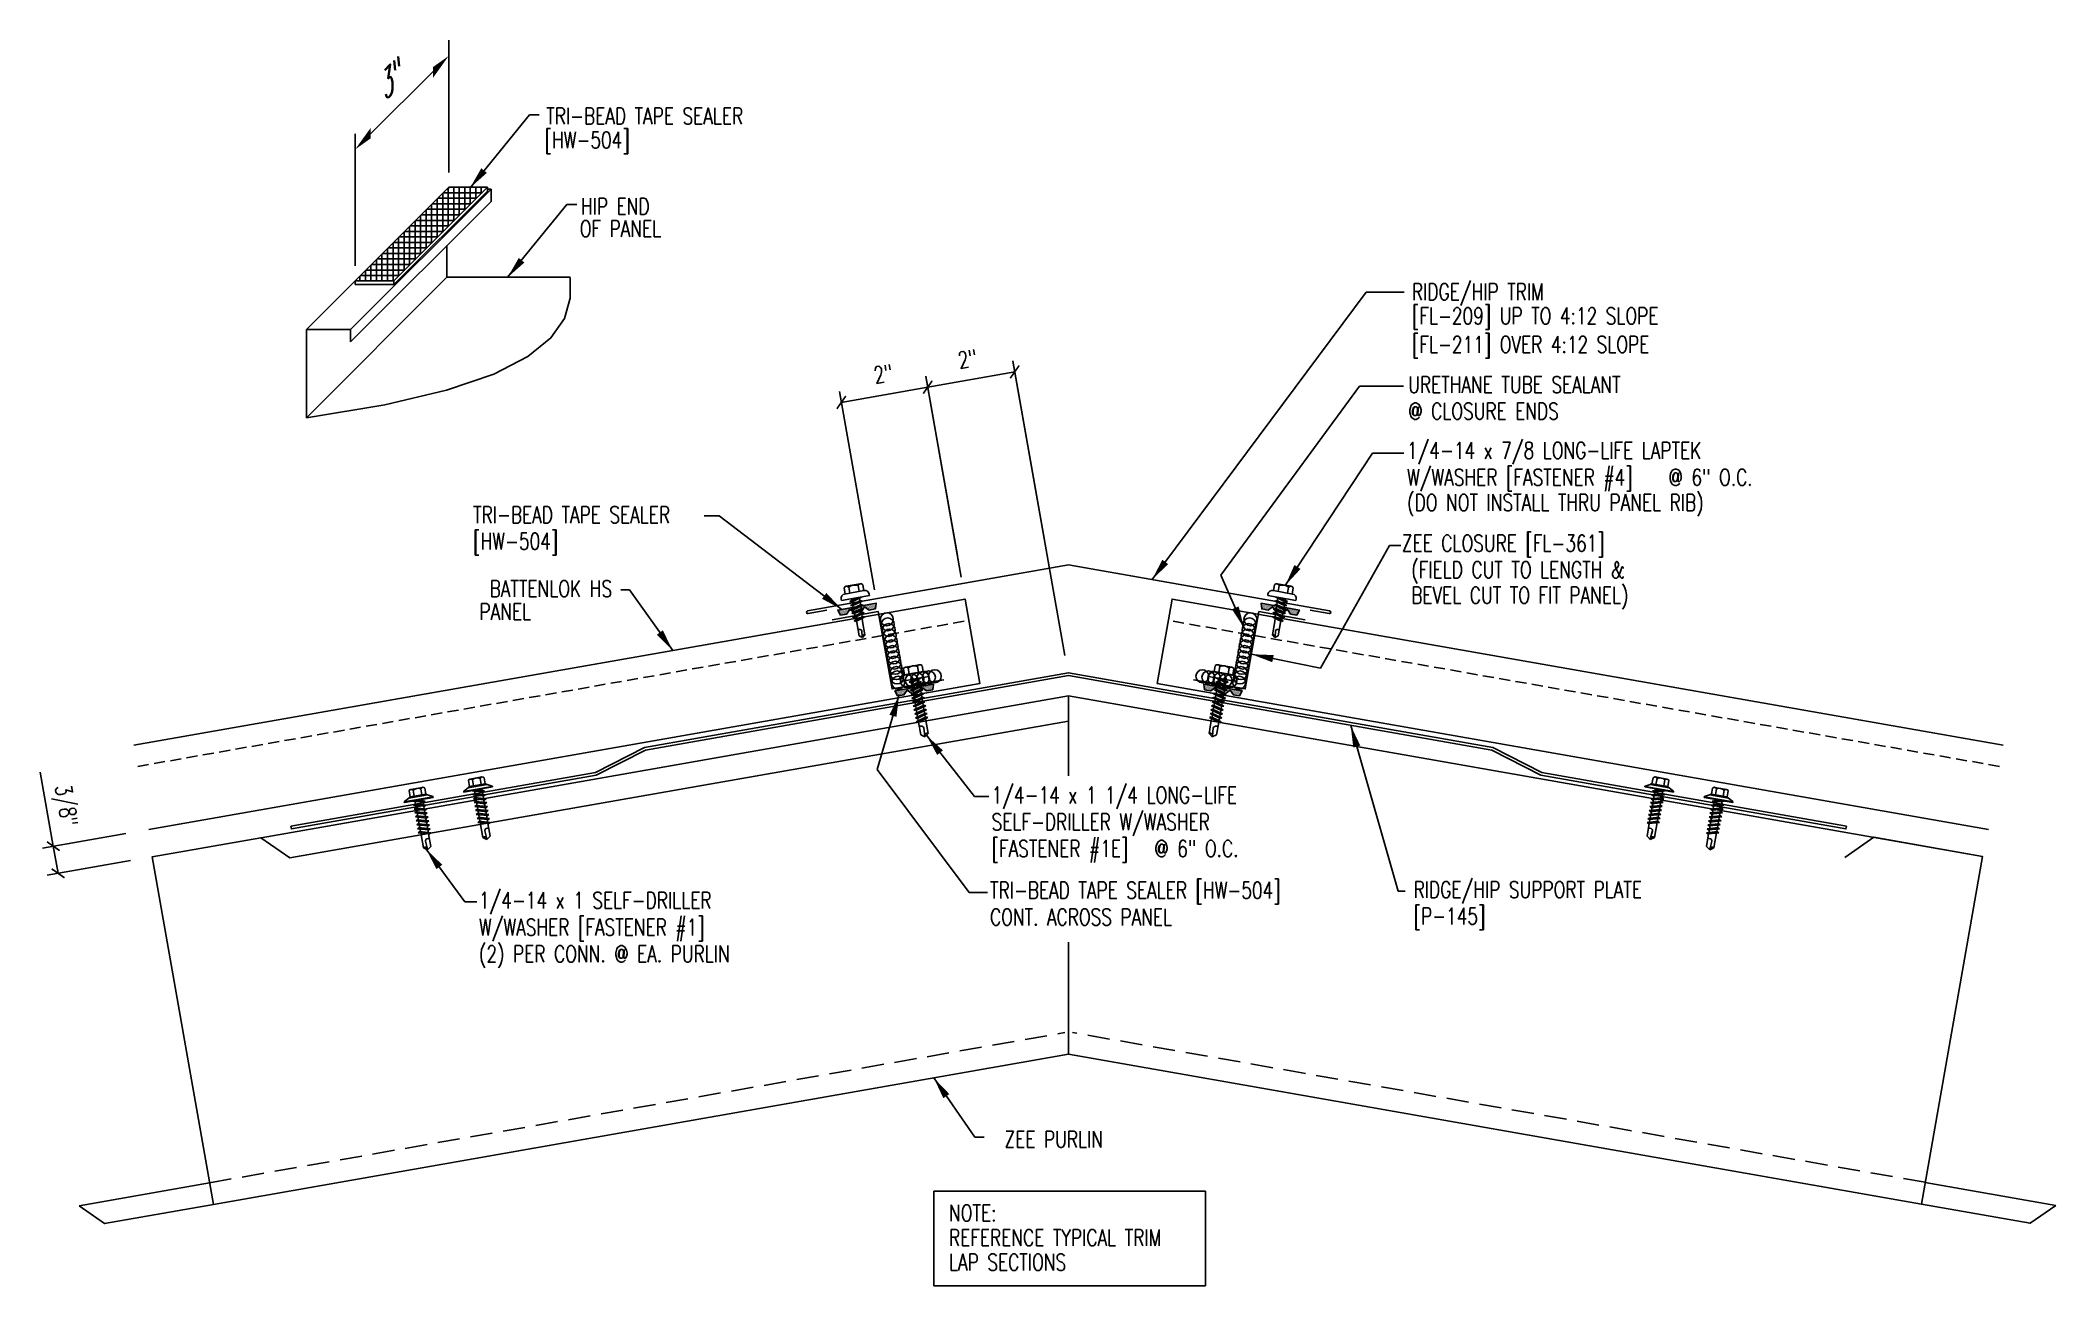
# Model space of a CAD drawing. Header units: inches. Extents: x -0.3 to 45.4, y 9.7 to 37.9.
import ezdxf
from ezdxf.enums import TextEntityAlignment as Align

# ---------------------------------------------------------------- set-up
doc = ezdxf.new("R2010")
doc.units = ezdxf.units.IN
doc.header["$MEASUREMENT"] = 0
doc.linetypes.add('HIDDEN', pattern=[0.375, 0.25, -0.125])
doc.linetypes.add('HIDDEN2', pattern=[0.1875, 0.125, -0.0625])
for name, color, linetype in [('CLO', 3, 'Continuous'), ('DIM', 2, 'Continuous'), ('FASTENER', 9, 'Continuous'), ('PANEL', 11, 'Continuous'), ('PURLIN', 1, 'Continuous'), ('SEALANT', 8, 'Continuous'), ('STLA', 12, 'Continuous'), ('TAPE', 8, 'Continuous'), ('TEXT', 2, 'Continuous'), ('TEXT1', 7, 'Continuous'), ('TRIM', 6, 'Continuous')]:
    doc.layers.add(name, color=color, linetype=linetype)
doc.styles.add('ROMANS', font='ROMANS.SHX', dxfattribs={"width": 0.75, "height": 0.5})
doc.styles.add('TEXT', font='SIMPLEX', dxfattribs={"width": 0.75, "height": 6})
doc.styles.add('TEXT1', font='ROMANS.shx', dxfattribs={"width": 0.75, "height": 0.375})
doc.dimstyles.new('DETAIL', dxfattribs={"dimscale": 4, "dimtxt": 0.375, "dimasz": 0.0625, "dimexe": 0.0625, "dimexo": 0.125, "dimgap": 0.0625, "dimtad": 1, "dimdec": 4, "dimzin": 3, "dimdsep": 46, "dimlunit": 4, "dimtxsty": 'TEXT1', "dimblk": 'ARCHTICK', "dimcen": 0.0625, "dimclrd": 7, "dimclre": 7, "dimclrt": 2, "dimadec": 0, "dimazin": 0, "dimtfac": 0.59375, "dimtdec": 4, "dimtmove": 0, "dimatfit": 3, "dimfxl": 0, "dimfrac": 2, "dimtolj": 1, "dimtzin": 3, "dimarcsym": 0})
doc.dimstyles.new('DETAIL$7', dxfattribs={"dimscale": 4, "dimtxt": 6, "dimasz": 0.125, "dimexe": 0.0625, "dimexo": 0.125, "dimgap": 0.0625, "dimtad": 1, "dimdec": 5, "dimzin": 3, "dimdsep": 46, "dimlunit": 4, "dimtxsty": 'TEXT', "dimblk": 'ARCHTICK', "dimcen": 0.0625, "dimclrd": 7, "dimclre": 7, "dimclrt": 2, "dimadec": 0, "dimazin": 0, "dimtfac": 0.666667, "dimtdec": 5, "dimtmove": 0, "dimatfit": 3, "dimfxl": 0, "dimfrac": 2, "dimtolj": 1, "dimtzin": 3, "dimarcsym": 0})

msp = doc.modelspace()

# ---------------------------------------------------------------- texts
at = {"color": 2, "insert": (0.26653, 20.5878), "char_height": 0.375, "attachment_point": 5, "rotation": 279.965817, "style": 'TEXT1'}
msp.add_mtext('\\A1;3/8"', dxfattribs=at)
at = {"layer": 'TEXT', "style": 'TEXT1', "width": 0.75}
for s, p in [('TRI-BEAD TAPE SEALER', (11.18987, 36.03224)), ('[HW-504]', (11.15352, 35.48876)), ('HIP END ', (11.9752, 33.98424)), ('OF PANEL', (11.94956, 33.47822)), ('RIDGE/HIP TRIM', (30.79117, 32.04889)), ('[FL-209] UP TO 4:12 SLOPE', (30.79117, 31.50399)), ('[FL-211] OVER 4:12 SLOPE', (30.79117, 30.85576)), ('URETHANE TUBE SEALANT', (30.70733, 29.94411, 0)), ('@ CLOSURE ENDS', (30.70733, 29.34411, 0)), ('(DO NOT INSTALL THRU PANEL RIB)', (30.68374, 27.27432)), ('  ZEE CLOSURE [FL-361]', (30.17888, 26.3526)), ('(FIELD CUT TO LENGTH &', (30.77666, 25.7516)), ('BEVEL CUT TO FIT PANEL)', (30.77666, 25.17369)), ('TRI-BEAD TAPE SEALER [HW-504]', (21.23826, 18.48968)), ('CONT. ACROSS PANEL', (21.23826, 17.88254))]:
    msp.add_text(s, height=0.375, dxfattribs=at).set_placement(p)
for s, p in [('BATTENLOK HS', (12.68025, 25.3234)), ('PANEL', (10.84744, 24.80153)), ('ZEE PURLIN', (23.79731, 12.8475))]:
    msp.add_text(s, height=0.375, dxfattribs=at).set_placement(p, align=Align.RIGHT)
at = {"layer": 'TEXT1', "color": 2, "style": 'ROMANS', "oblique": 40, "width": 0.75}
msp.add_text('3"', height=0.5, rotation=45, dxfattribs=at).set_placement((7.53408, 36.55423))

# ---------------------------------------------------------------- blocks, each defined once
blk = doc.blocks.new('*X4')
at = {"color": 0}
for p, q in [((-0.434, 0.135), (-0.434, 0.135)), ((-0.434, 0.123), (-0.434, 0.123)), ((-0.422, 0.141), (-0.422, 0.141)), ((-0.422, 0.129), (-0.422, 0.129)), ((-0.422, 0.117), (-0.422, 0.117)), ((-0.422, 0.105), (-0.422, 0.105)), ((-0.422, 0.094), (-0.422, 0.094)), ((-0.422, 0.082), (-0.422, 0.082)), ((-0.41, 0.135), (-0.41, 0.135)), ((-0.41, 0.123), (-0.41, 0.123)), ((-0.41, 0.111), (-0.41, 0.111)), ((-0.41, 0.1), (-0.41, 0.1)), ((-0.41, 0.088), (-0.41, 0.088)), ((-0.41, 0.076), (-0.41, 0.076)), ((-0.41, 0.064), (-0.41, 0.064)), ((-0.41, 0.053), (-0.41, 0.053)), ((-0.41, 0.041), (-0.41, 0.041)), ((-0.398, 0.141), (-0.398, 0.141)), ((-0.398, 0.129), (-0.398, 0.129)), ((-0.398, 0.117), (-0.398, 0.117)), ((-0.398, 0.105), (-0.398, 0.105)), ((-0.398, 0.094), (-0.398, 0.094)), ((-0.398, 0.082), (-0.398, 0.082)), ((-0.398, 0.07), (-0.398, 0.07)), ((-0.398, 0.059), (-0.398, 0.059)), ((-0.398, 0.047), (-0.398, 0.047)), ((-0.398, 0.035), (-0.398, 0.035)), ((-0.398, 0.023), (-0.398, 0.023)), ((-0.387, 0.135), (-0.387, 0.135)), ((-0.387, 0.123), (-0.387, 0.123)), ((-0.387, 0.111), (-0.387, 0.111)), ((-0.387, 0.1), (-0.387, 0.1)), ((-0.387, 0.088), (-0.387, 0.088)), ((-0.387, 0.076), (-0.387, 0.076)), ((-0.387, 0.064), (-0.387, 0.064)), ((-0.387, 0.053), (-0.387, 0.053)), ((-0.387, 0.041), (-0.387, 0.041)), ((-0.387, 0.029), (-0.387, 0.029)), ((-0.375, 0.141), (-0.375, 0.141)), ((-0.375, 0.129), (-0.375, 0.129)), ((-0.375, 0.117), (-0.375, 0.117)), ((-0.375, 0.105), (-0.375, 0.105)), ((-0.375, 0.094), (-0.375, 0.094)), ((-0.375, 0.082), (-0.375, 0.082)), ((-0.375, 0.07), (-0.375, 0.07)), ((-0.375, 0.059), (-0.375, 0.059)), ((-0.375, 0.047), (-0.375, 0.047)), ((-0.375, 0.035), (-0.375, 0.035)), ((-0.375, 0.023), (-0.375, 0.023)), ((-0.363, 0.135), (-0.363, 0.135)), ((-0.363, 0.123), (-0.363, 0.123)), ((-0.363, 0.111), (-0.363, 0.111)), ((-0.363, 0.1), (-0.363, 0.1)), ((-0.363, 0.088), (-0.363, 0.088)), ((-0.363, 0.076), (-0.363, 0.076)), ((-0.363, 0.064), (-0.363, 0.064)), ((-0.363, 0.053), (-0.363, 0.053)), ((-0.363, 0.041), (-0.363, 0.041)), ((-0.363, 0.029), (-0.363, 0.029)), ((-0.352, 0.141), (-0.352, 0.141)), ((-0.352, 0.129), (-0.352, 0.129)), ((-0.352, 0.117), (-0.352, 0.117)), ((-0.352, 0.105), (-0.352, 0.105)), ((-0.352, 0.094), (-0.352, 0.094)), ((-0.352, 0.082), (-0.352, 0.082)), ((-0.352, 0.07), (-0.352, 0.07)), ((-0.352, 0.059), (-0.352, 0.059)), ((-0.352, 0.047), (-0.352, 0.047)), ((-0.352, 0.035), (-0.352, 0.035)), ((-0.352, 0.023), (-0.352, 0.023)), ((-0.34, 0.135), (-0.34, 0.135)), ((-0.34, 0.123), (-0.34, 0.123)), ((-0.34, 0.111), (-0.34, 0.111)), ((-0.34, 0.1), (-0.34, 0.1)), ((-0.34, 0.088), (-0.34, 0.088)), ((-0.34, 0.076), (-0.34, 0.076)), ((-0.34, 0.064), (-0.34, 0.064)), ((-0.34, 0.053), (-0.34, 0.053)), ((-0.34, 0.041), (-0.34, 0.041)), ((-0.34, 0.029), (-0.34, 0.029)), ((-0.328, 0.141), (-0.328, 0.141)), ((-0.328, 0.129), (-0.328, 0.129)), ((-0.328, 0.117), (-0.328, 0.117)), ((-0.328, 0.105), (-0.328, 0.105)), ((-0.328, 0.094), (-0.328, 0.094)), ((-0.328, 0.082), (-0.328, 0.082)), ((-0.328, 0.07), (-0.328, 0.07)), ((-0.328, 0.059), (-0.328, 0.059)), ((-0.328, 0.047), (-0.328, 0.047)), ((-0.328, 0.035), (-0.328, 0.035)), ((-0.328, 0.023), (-0.328, 0.023)), ((-0.316, 0.135), (-0.316, 0.135)), ((-0.316, 0.123), (-0.316, 0.123)), ((-0.316, 0.111), (-0.316, 0.111)), ((-0.316, 0.1), (-0.316, 0.1)), ((-0.316, 0.088), (-0.316, 0.088)), ((-0.316, 0.076), (-0.316, 0.076)), ((-0.316, 0.064), (-0.316, 0.064)), ((-0.316, 0.053), (-0.316, 0.053)), ((-0.316, 0.041), (-0.316, 0.041)), ((-0.316, 0.029), (-0.316, 0.029)), ((-0.305, 0.141), (-0.305, 0.141)), ((-0.305, 0.129), (-0.305, 0.129)), ((-0.305, 0.117), (-0.305, 0.117)), ((-0.305, 0.105), (-0.305, 0.105)), ((-0.305, 0.094), (-0.305, 0.094)), ((-0.305, 0.082), (-0.305, 0.082)), ((-0.305, 0.07), (-0.305, 0.07)), ((-0.305, 0.059), (-0.305, 0.059)), ((-0.305, 0.047), (-0.305, 0.047)), ((-0.305, 0.035), (-0.305, 0.035)), ((-0.305, 0.023), (-0.305, 0.023)), ((-0.293, 0.135), (-0.293, 0.135)), ((-0.293, 0.123), (-0.293, 0.123)), ((-0.293, 0.111), (-0.293, 0.111)), ((-0.293, 0.1), (-0.293, 0.1)), ((-0.293, 0.088), (-0.293, 0.088)), ((-0.293, 0.076), (-0.293, 0.076)), ((-0.293, 0.064), (-0.293, 0.064)), ((-0.293, 0.053), (-0.293, 0.053)), ((-0.293, 0.041), (-0.293, 0.041)), ((-0.293, 0.029), (-0.293, 0.029)), ((-0.281, 0.141), (-0.281, 0.141)), ((-0.281, 0.129), (-0.281, 0.129)), ((-0.281, 0.117), (-0.281, 0.117)), ((-0.281, 0.105), (-0.281, 0.105)), ((-0.281, 0.094), (-0.281, 0.094)), ((-0.281, 0.082), (-0.281, 0.082)), ((-0.281, 0.07), (-0.281, 0.07)), ((-0.281, 0.059), (-0.281, 0.059)), ((-0.281, 0.047), (-0.281, 0.047)), ((-0.281, 0.035), (-0.281, 0.035)), ((-0.281, 0.023), (-0.281, 0.023)), ((-0.27, 0.135), (-0.27, 0.135)), ((-0.27, 0.123), (-0.27, 0.123)), ((-0.27, 0.111), (-0.27, 0.111)), ((-0.27, 0.1), (-0.27, 0.1)), ((-0.27, 0.088), (-0.27, 0.088)), ((-0.27, 0.076), (-0.27, 0.076)), ((-0.27, 0.064), (-0.27, 0.064)), ((-0.27, 0.053), (-0.27, 0.053)), ((-0.27, 0.041), (-0.27, 0.041)), ((-0.27, 0.029), (-0.27, 0.029)), ((-0.258, 0.141), (-0.258, 0.141)), ((-0.258, 0.129), (-0.258, 0.129)), ((-0.258, 0.117), (-0.258, 0.117)), ((-0.258, 0.105), (-0.258, 0.105)), ((-0.258, 0.094), (-0.258, 0.094)), ((-0.258, 0.082), (-0.258, 0.082)), ((-0.258, 0.07), (-0.258, 0.07)), ((-0.258, 0.059), (-0.258, 0.059)), ((-0.258, 0.047), (-0.258, 0.047)), ((-0.258, 0.035), (-0.258, 0.035)), ((-0.258, 0.023), (-0.258, 0.023)), ((-0.246, 0.135), (-0.246, 0.135)), ((-0.246, 0.123), (-0.246, 0.123)), ((-0.246, 0.111), (-0.246, 0.111)), ((-0.246, 0.1), (-0.246, 0.1)), ((-0.246, 0.088), (-0.246, 0.088)), ((-0.246, 0.076), (-0.246, 0.076)), ((-0.246, 0.064), (-0.246, 0.064)), ((-0.246, 0.053), (-0.246, 0.053)), ((-0.246, 0.041), (-0.246, 0.041)), ((-0.234, 0.141), (-0.234, 0.141)), ((-0.234, 0.129), (-0.234, 0.129)), ((-0.234, 0.117), (-0.234, 0.117)), ((-0.234, 0.105), (-0.234, 0.105)), ((-0.234, 0.094), (-0.234, 0.094)), ((-0.234, 0.082), (-0.234, 0.082)), ((-0.234, 0.07), (-0.234, 0.07)), ((-0.234, 0.059), (-0.234, 0.059)), ((-0.234, 0.047), (-0.234, 0.047)), ((-0.223, 0.135), (-0.223, 0.135)), ((-0.223, 0.123), (-0.223, 0.123)), ((-0.223, 0.111), (-0.223, 0.111)), ((-0.223, 0.1), (-0.223, 0.1)), ((-0.223, 0.088), (-0.223, 0.088)), ((-0.223, 0.076), (-0.223, 0.076)), ((-0.223, 0.064), (-0.223, 0.064)), ((-0.211, 0.141), (-0.211, 0.141)), ((-0.211, 0.129), (-0.211, 0.129)), ((-0.211, 0.117), (-0.211, 0.117)), ((-0.211, 0.105), (-0.211, 0.105)), ((-0.211, 0.094), (-0.211, 0.094)), ((-0.211, 0.082), (-0.211, 0.082)), ((-0.211, 0.07), (-0.211, 0.07)), ((-0.199, 0.135), (-0.199, 0.135)), ((-0.199, 0.123), (-0.199, 0.123)), ((-0.199, 0.111), (-0.199, 0.111)), ((-0.199, 0.1), (-0.199, 0.1)), ((-0.199, 0.088), (-0.199, 0.088)), ((-0.188, 0.141), (-0.188, 0.141)), ((-0.188, 0.129), (-0.188, 0.129)), ((-0.188, 0.117), (-0.188, 0.117)), ((-0.188, 0.105), (-0.188, 0.105)), ((-0.188, 0.094), (-0.188, 0.094)), ((-0.176, 0.135), (-0.176, 0.135)), ((-0.176, 0.123), (-0.176, 0.123)), ((-0.176, 0.111), (-0.176, 0.111)), ((-0.164, 0.141), (-0.164, 0.141)), ((-0.164, 0.129), (-0.164, 0.129)), ((-0.164, 0.117), (-0.164, 0.117)), ((-0.164, 0.105), (-0.164, 0.105)), ((-0.152, 0.135), (-0.152, 0.135)), ((-0.152, 0.123), (-0.152, 0.123)), ((-0.152, 0.111), (-0.152, 0.111)), ((-0.152, 0.1), (-0.152, 0.1)), ((-0.141, 0.141), (-0.141, 0.141)), ((-0.141, 0.129), (-0.141, 0.129)), ((-0.141, 0.117), (-0.141, 0.117)), ((-0.141, 0.105), (-0.141, 0.105)), ((-0.141, 0.094), (-0.141, 0.094)), ((-0.141, 0.082), (-0.141, 0.082)), ((-0.129, 0.135), (-0.129, 0.135)), ((-0.129, 0.123), (-0.129, 0.123)), ((-0.129, 0.111), (-0.129, 0.111)), ((-0.129, 0.1), (-0.129, 0.1)), ((-0.129, 0.088), (-0.129, 0.088)), ((-0.129, 0.076), (-0.129, 0.076)), ((-0.117, 0.141), (-0.117, 0.141)), ((-0.117, 0.129), (-0.117, 0.129)), ((-0.117, 0.117), (-0.117, 0.117)), ((-0.117, 0.105), (-0.117, 0.105)), ((-0.117, 0.094), (-0.117, 0.094)), ((-0.117, 0.082), (-0.117, 0.082)), ((-0.117, 0.07), (-0.117, 0.07)), ((-0.117, 0.059), (-0.117, 0.059)), ((-0.105, 0.135), (-0.105, 0.135)), ((-0.105, 0.123), (-0.105, 0.123)), ((-0.105, 0.111), (-0.105, 0.111)), ((-0.105, 0.1), (-0.105, 0.1)), ((-0.105, 0.088), (-0.105, 0.088)), ((-0.105, 0.076), (-0.105, 0.076)), ((-0.105, 0.064), (-0.105, 0.064)), ((-0.105, 0.053), (-0.105, 0.053)), ((-0.094, 0.141), (-0.094, 0.141)), ((-0.094, 0.129), (-0.094, 0.129)), ((-0.094, 0.117), (-0.094, 0.117)), ((-0.094, 0.105), (-0.094, 0.105)), ((-0.094, 0.094), (-0.094, 0.094)), ((-0.094, 0.082), (-0.094, 0.082)), ((-0.094, 0.07), (-0.094, 0.07)), ((-0.094, 0.059), (-0.094, 0.059)), ((-0.094, 0.047), (-0.094, 0.047)), ((-0.094, 0.035), (-0.094, 0.035)), ((-0.082, 0.135), (-0.082, 0.135)), ((-0.082, 0.123), (-0.082, 0.123)), ((-0.082, 0.111), (-0.082, 0.111)), ((-0.082, 0.1), (-0.082, 0.1)), ((-0.082, 0.088), (-0.082, 0.088)), ((-0.082, 0.076), (-0.082, 0.076)), ((-0.082, 0.064), (-0.082, 0.064)), ((-0.082, 0.053), (-0.082, 0.053)), ((-0.082, 0.041), (-0.082, 0.041)), ((-0.082, 0.029), (-0.082, 0.029)), ((-0.07, 0.141), (-0.07, 0.141)), ((-0.07, 0.129), (-0.07, 0.129)), ((-0.07, 0.117), (-0.07, 0.117)), ((-0.07, 0.105), (-0.07, 0.105)), ((-0.07, 0.094), (-0.07, 0.094)), ((-0.07, 0.082), (-0.07, 0.082)), ((-0.07, 0.07), (-0.07, 0.07)), ((-0.07, 0.059), (-0.07, 0.059)), ((-0.07, 0.047), (-0.07, 0.047)), ((-0.07, 0.035), (-0.07, 0.035)), ((-0.07, 0.023), (-0.07, 0.023)), ((-0.059, 0.135), (-0.059, 0.135)), ((-0.059, 0.123), (-0.059, 0.123)), ((-0.059, 0.111), (-0.059, 0.111)), ((-0.059, 0.1), (-0.059, 0.1)), ((-0.059, 0.088), (-0.059, 0.088)), ((-0.059, 0.076), (-0.059, 0.076)), ((-0.059, 0.064), (-0.059, 0.064)), ((-0.059, 0.053), (-0.059, 0.053)), ((-0.059, 0.041), (-0.059, 0.041)), ((-0.059, 0.029), (-0.059, 0.029)), ((-0.047, 0.141), (-0.047, 0.141)), ((-0.047, 0.129), (-0.047, 0.129)), ((-0.047, 0.117), (-0.047, 0.117)), ((-0.047, 0.105), (-0.047, 0.105)), ((-0.047, 0.094), (-0.047, 0.094)), ((-0.047, 0.082), (-0.047, 0.082)), ((-0.047, 0.07), (-0.047, 0.07)), ((-0.047, 0.059), (-0.047, 0.059)), ((-0.047, 0.047), (-0.047, 0.047)), ((-0.047, 0.035), (-0.047, 0.035)), ((-0.047, 0.023), (-0.047, 0.023)), ((-0.035, 0.135), (-0.035, 0.135)), ((-0.035, 0.123), (-0.035, 0.123)), ((-0.035, 0.111), (-0.035, 0.111)), ((-0.035, 0.1), (-0.035, 0.1)), ((-0.035, 0.088), (-0.035, 0.088)), ((-0.035, 0.076), (-0.035, 0.076)), ((-0.035, 0.064), (-0.035, 0.064)), ((-0.035, 0.053), (-0.035, 0.053)), ((-0.035, 0.041), (-0.035, 0.041)), ((-0.035, 0.029), (-0.035, 0.029)), ((-0.023, 0.141), (-0.023, 0.141)), ((-0.023, 0.129), (-0.023, 0.129)), ((-0.023, 0.117), (-0.023, 0.117)), ((-0.023, 0.105), (-0.023, 0.105)), ((-0.023, 0.094), (-0.023, 0.094)), ((-0.023, 0.082), (-0.023, 0.082)), ((-0.023, 0.07), (-0.023, 0.07)), ((-0.023, 0.059), (-0.023, 0.059)), ((-0.023, 0.047), (-0.023, 0.047)), ((-0.023, 0.035), (-0.023, 0.035)), ((-0.023, 0.023), (-0.023, 0.023)), ((-0.012, 0.135), (-0.012, 0.135)), ((-0.012, 0.123), (-0.012, 0.123)), ((-0.012, 0.111), (-0.012, 0.111)), ((-0.012, 0.1), (-0.012, 0.1)), ((-0.012, 0.088), (-0.012, 0.088)), ((-0.012, 0.076), (-0.012, 0.076)), ((-0.012, 0.064), (-0.012, 0.064)), ((-0.012, 0.053), (-0.012, 0.053)), ((-0.012, 0.041), (-0.012, 0.041)), ((-0.012, 0.029), (-0.012, 0.029)), ((0, 0.141), (0, 0.141)), ((0, 0.129), (0, 0.129)), ((0, 0.117), (0, 0.117)), ((0, 0.105), (0, 0.105)), ((0, 0.094), (0, 0.094)), ((0, 0.082), (0, 0.082)), ((0, 0.07), (0, 0.07)), ((0, 0.059), (0, 0.059)), ((0, 0.047), (0, 0.047)), ((0, 0.035), (0, 0.035)), ((0, 0.023), (0, 0.023)), ((0.012, 0.135), (0.012, 0.135)), ((0.012, 0.123), (0.012, 0.123)), ((0.012, 0.111), (0.012, 0.111)), ((0.012, 0.1), (0.012, 0.1)), ((0.012, 0.088), (0.012, 0.088)), ((0.012, 0.076), (0.012, 0.076)), ((0.012, 0.064), (0.012, 0.064)), ((0.012, 0.053), (0.012, 0.053)), ((0.012, 0.041), (0.012, 0.041)), ((0.012, 0.029), (0.012, 0.029)), ((0.023, 0.141), (0.023, 0.141)), ((0.023, 0.129), (0.023, 0.129)), ((0.023, 0.117), (0.023, 0.117)), ((0.023, 0.105), (0.023, 0.105)), ((0.023, 0.094), (0.023, 0.094)), ((0.023, 0.082), (0.023, 0.082)), ((0.023, 0.07), (0.023, 0.07)), ((0.023, 0.059), (0.023, 0.059)), ((0.023, 0.047), (0.023, 0.047)), ((0.023, 0.035), (0.023, 0.035)), ((0.023, 0.023), (0.023, 0.023)), ((0.035, 0.135), (0.035, 0.135)), ((0.035, 0.123), (0.035, 0.123)), ((0.035, 0.111), (0.035, 0.111)), ((0.035, 0.1), (0.035, 0.1)), ((0.035, 0.088), (0.035, 0.088)), ((0.035, 0.076), (0.035, 0.076)), ((0.035, 0.064), (0.035, 0.064)), ((0.035, 0.053), (0.035, 0.053)), ((0.035, 0.041), (0.035, 0.041)), ((0.035, 0.029), (0.035, 0.029)), ((0.047, 0.141), (0.047, 0.141)), ((0.047, 0.129), (0.047, 0.129)), ((0.047, 0.117), (0.047, 0.117)), ((0.047, 0.105), (0.047, 0.105)), ((0.047, 0.094), (0.047, 0.094)), ((0.047, 0.082), (0.047, 0.082)), ((0.047, 0.07), (0.047, 0.07)), ((0.047, 0.059), (0.047, 0.059)), ((0.047, 0.047), (0.047, 0.047)), ((0.047, 0.035), (0.047, 0.035)), ((0.047, 0.023), (0.047, 0.023)), ((0.059, 0.135), (0.059, 0.135)), ((0.059, 0.123), (0.059, 0.123)), ((0.059, 0.111), (0.059, 0.111)), ((0.059, 0.1), (0.059, 0.1)), ((0.059, 0.088), (0.059, 0.088)), ((0.059, 0.076), (0.059, 0.076)), ((0.059, 0.064), (0.059, 0.064)), ((0.059, 0.053), (0.059, 0.053)), ((0.059, 0.041), (0.059, 0.041)), ((0.059, 0.029), (0.059, 0.029)), ((0.07, 0.141), (0.07, 0.141)), ((0.07, 0.129), (0.07, 0.129)), ((0.07, 0.117), (0.07, 0.117)), ((0.07, 0.105), (0.07, 0.105)), ((0.07, 0.094), (0.07, 0.094)), ((0.07, 0.082), (0.07, 0.082)), ((0.07, 0.07), (0.07, 0.07)), ((0.07, 0.059), (0.07, 0.059)), ((0.07, 0.047), (0.07, 0.047)), ((0.07, 0.035), (0.07, 0.035)), ((0.07, 0.023), (0.07, 0.023)), ((0.082, 0.135), (0.082, 0.135)), ((0.082, 0.123), (0.082, 0.123)), ((0.082, 0.111), (0.082, 0.111)), ((0.082, 0.1), (0.082, 0.1)), ((0.082, 0.088), (0.082, 0.088)), ((0.082, 0.076), (0.082, 0.076)), ((0.082, 0.064), (0.082, 0.064)), ((0.082, 0.053), (0.082, 0.053)), ((0.082, 0.041), (0.082, 0.041)), ((0.082, 0.029), (0.082, 0.029)), ((0.094, 0.141), (0.094, 0.141)), ((0.094, 0.129), (0.094, 0.129)), ((0.094, 0.117), (0.094, 0.117)), ((0.094, 0.105), (0.094, 0.105)), ((0.094, 0.094), (0.094, 0.094)), ((0.094, 0.082), (0.094, 0.082)), ((0.094, 0.07), (0.094, 0.07)), ((0.094, 0.059), (0.094, 0.059)), ((0.094, 0.047), (0.094, 0.047)), ((0.094, 0.035), (0.094, 0.035)), ((0.105, 0.135), (0.105, 0.135)), ((0.105, 0.123), (0.105, 0.123)), ((0.105, 0.111), (0.105, 0.111)), ((0.105, 0.1), (0.105, 0.1)), ((0.105, 0.088), (0.105, 0.088)), ((0.105, 0.076), (0.105, 0.076)), ((0.105, 0.064), (0.105, 0.064)), ((0.105, 0.053), (0.105, 0.053)), ((0.117, 0.141), (0.117, 0.141)), ((0.117, 0.129), (0.117, 0.129)), ((0.117, 0.117), (0.117, 0.117)), ((0.117, 0.105), (0.117, 0.105)), ((0.117, 0.094), (0.117, 0.094)), ((0.117, 0.082), (0.117, 0.082)), ((0.117, 0.07), (0.117, 0.07)), ((0.117, 0.059), (0.117, 0.059)), ((0.129, 0.135), (0.129, 0.135)), ((0.129, 0.123), (0.129, 0.123)), ((0.129, 0.111), (0.129, 0.111)), ((0.129, 0.1), (0.129, 0.1)), ((0.129, 0.088), (0.129, 0.088)), ((0.129, 0.076), (0.129, 0.076)), ((0.141, 0.141), (0.141, 0.141)), ((0.141, 0.129), (0.141, 0.129)), ((0.141, 0.117), (0.141, 0.117)), ((0.141, 0.105), (0.141, 0.105)), ((0.141, 0.094), (0.141, 0.094)), ((0.141, 0.082), (0.141, 0.082)), ((0.152, 0.135), (0.152, 0.135)), ((0.152, 0.123), (0.152, 0.123)), ((0.152, 0.111), (0.152, 0.111)), ((0.152, 0.1), (0.152, 0.1)), ((0.164, 0.141), (0.164, 0.141)), ((0.164, 0.129), (0.164, 0.129)), ((0.164, 0.117), (0.164, 0.117)), ((0.164, 0.105), (0.164, 0.105)), ((0.176, 0.135), (0.176, 0.135)), ((0.176, 0.123), (0.176, 0.123)), ((0.176, 0.111), (0.176, 0.111)), ((0.188, 0.141), (0.188, 0.141)), ((0.188, 0.129), (0.188, 0.129)), ((0.188, 0.117), (0.188, 0.117)), ((0.188, 0.105), (0.188, 0.105)), ((0.188, 0.094), (0.188, 0.094)), ((0.199, 0.135), (0.199, 0.135)), ((0.199, 0.123), (0.199, 0.123)), ((0.199, 0.111), (0.199, 0.111)), ((0.199, 0.1), (0.199, 0.1)), ((0.199, 0.088), (0.199, 0.088)), ((0.211, 0.141), (0.211, 0.141)), ((0.211, 0.129), (0.211, 0.129)), ((0.211, 0.117), (0.211, 0.117)), ((0.211, 0.105), (0.211, 0.105)), ((0.211, 0.094), (0.211, 0.094)), ((0.211, 0.082), (0.211, 0.082)), ((0.211, 0.07), (0.211, 0.07)), ((0.223, 0.135), (0.223, 0.135)), ((0.223, 0.123), (0.223, 0.123)), ((0.223, 0.111), (0.223, 0.111)), ((0.223, 0.1), (0.223, 0.1)), ((0.223, 0.088), (0.223, 0.088)), ((0.223, 0.076), (0.223, 0.076)), ((0.223, 0.064), (0.223, 0.064)), ((0.234, 0.141), (0.234, 0.141)), ((0.234, 0.129), (0.234, 0.129)), ((0.234, 0.117), (0.234, 0.117)), ((0.234, 0.105), (0.234, 0.105)), ((0.234, 0.094), (0.234, 0.094)), ((0.234, 0.082), (0.234, 0.082)), ((0.234, 0.07), (0.234, 0.07)), ((0.234, 0.059), (0.234, 0.059)), ((0.234, 0.047), (0.234, 0.047)), ((0.246, 0.135), (0.246, 0.135)), ((0.246, 0.123), (0.246, 0.123)), ((0.246, 0.111), (0.246, 0.111)), ((0.246, 0.1), (0.246, 0.1)), ((0.246, 0.088), (0.246, 0.088)), ((0.246, 0.076), (0.246, 0.076)), ((0.246, 0.064), (0.246, 0.064)), ((0.246, 0.053), (0.246, 0.053)), ((0.246, 0.041), (0.246, 0.041)), ((0.258, 0.141), (0.258, 0.141)), ((0.258, 0.129), (0.258, 0.129)), ((0.258, 0.117), (0.258, 0.117)), ((0.258, 0.105), (0.258, 0.105)), ((0.258, 0.094), (0.258, 0.094)), ((0.258, 0.082), (0.258, 0.082)), ((0.258, 0.07), (0.258, 0.07)), ((0.258, 0.059), (0.258, 0.059)), ((0.258, 0.047), (0.258, 0.047)), ((0.258, 0.035), (0.258, 0.035)), ((0.258, 0.023), (0.258, 0.023)), ((0.27, 0.135), (0.27, 0.135)), ((0.27, 0.123), (0.27, 0.123)), ((0.27, 0.111), (0.27, 0.111)), ((0.27, 0.1), (0.27, 0.1)), ((0.27, 0.088), (0.27, 0.088)), ((0.27, 0.076), (0.27, 0.076)), ((0.27, 0.064), (0.27, 0.064)), ((0.27, 0.053), (0.27, 0.053)), ((0.27, 0.041), (0.27, 0.041)), ((0.27, 0.029), (0.27, 0.029)), ((0.281, 0.141), (0.281, 0.141)), ((0.281, 0.129), (0.281, 0.129)), ((0.281, 0.117), (0.281, 0.117)), ((0.281, 0.105), (0.281, 0.105)), ((0.281, 0.094), (0.281, 0.094)), ((0.281, 0.082), (0.281, 0.082)), ((0.281, 0.07), (0.281, 0.07)), ((0.281, 0.059), (0.281, 0.059)), ((0.281, 0.047), (0.281, 0.047)), ((0.281, 0.035), (0.281, 0.035)), ((0.281, 0.023), (0.281, 0.023)), ((0.293, 0.135), (0.293, 0.135)), ((0.293, 0.123), (0.293, 0.123)), ((0.293, 0.111), (0.293, 0.111)), ((0.293, 0.1), (0.293, 0.1)), ((0.293, 0.088), (0.293, 0.088)), ((0.293, 0.076), (0.293, 0.076)), ((0.293, 0.064), (0.293, 0.064)), ((0.293, 0.053), (0.293, 0.053)), ((0.293, 0.041), (0.293, 0.041)), ((0.293, 0.029), (0.293, 0.029)), ((0.305, 0.141), (0.305, 0.141)), ((0.305, 0.129), (0.305, 0.129)), ((0.305, 0.117), (0.305, 0.117)), ((0.305, 0.105), (0.305, 0.105)), ((0.305, 0.094), (0.305, 0.094)), ((0.305, 0.082), (0.305, 0.082)), ((0.305, 0.07), (0.305, 0.07)), ((0.305, 0.059), (0.305, 0.059)), ((0.305, 0.047), (0.305, 0.047)), ((0.305, 0.035), (0.305, 0.035)), ((0.305, 0.023), (0.305, 0.023)), ((0.316, 0.135), (0.316, 0.135)), ((0.316, 0.123), (0.316, 0.123)), ((0.316, 0.111), (0.316, 0.111)), ((0.316, 0.1), (0.316, 0.1)), ((0.316, 0.088), (0.316, 0.088)), ((0.316, 0.076), (0.316, 0.076)), ((0.316, 0.064), (0.316, 0.064)), ((0.316, 0.053), (0.316, 0.053)), ((0.316, 0.041), (0.316, 0.041)), ((0.316, 0.029), (0.316, 0.029)), ((0.328, 0.141), (0.328, 0.141)), ((0.328, 0.129), (0.328, 0.129)), ((0.328, 0.117), (0.328, 0.117)), ((0.328, 0.105), (0.328, 0.105)), ((0.328, 0.094), (0.328, 0.094)), ((0.328, 0.082), (0.328, 0.082)), ((0.328, 0.07), (0.328, 0.07)), ((0.328, 0.059), (0.328, 0.059)), ((0.328, 0.047), (0.328, 0.047)), ((0.328, 0.035), (0.328, 0.035)), ((0.328, 0.023), (0.328, 0.023)), ((0.34, 0.135), (0.34, 0.135)), ((0.34, 0.123), (0.34, 0.123)), ((0.34, 0.111), (0.34, 0.111)), ((0.34, 0.1), (0.34, 0.1)), ((0.34, 0.088), (0.34, 0.088)), ((0.34, 0.076), (0.34, 0.076)), ((0.34, 0.064), (0.34, 0.064)), ((0.34, 0.053), (0.34, 0.053)), ((0.34, 0.041), (0.34, 0.041)), ((0.34, 0.029), (0.34, 0.029)), ((0.352, 0.141), (0.352, 0.141)), ((0.352, 0.129), (0.352, 0.129)), ((0.352, 0.117), (0.352, 0.117)), ((0.352, 0.105), (0.352, 0.105)), ((0.352, 0.094), (0.352, 0.094)), ((0.352, 0.082), (0.352, 0.082)), ((0.352, 0.07), (0.352, 0.07)), ((0.352, 0.059), (0.352, 0.059)), ((0.352, 0.047), (0.352, 0.047)), ((0.352, 0.035), (0.352, 0.035)), ((0.352, 0.023), (0.352, 0.023)), ((0.363, 0.135), (0.363, 0.135)), ((0.363, 0.123), (0.363, 0.123)), ((0.363, 0.111), (0.363, 0.111)), ((0.363, 0.1), (0.363, 0.1)), ((0.363, 0.088), (0.363, 0.088)), ((0.363, 0.076), (0.363, 0.076)), ((0.363, 0.064), (0.363, 0.064)), ((0.363, 0.053), (0.363, 0.053)), ((0.363, 0.041), (0.363, 0.041)), ((0.363, 0.029), (0.363, 0.029)), ((0.375, 0.141), (0.375, 0.141)), ((0.375, 0.129), (0.375, 0.129)), ((0.375, 0.117), (0.375, 0.117)), ((0.375, 0.105), (0.375, 0.105)), ((0.375, 0.094), (0.375, 0.094)), ((0.375, 0.082), (0.375, 0.082)), ((0.375, 0.07), (0.375, 0.07)), ((0.375, 0.059), (0.375, 0.059)), ((0.375, 0.047), (0.375, 0.047)), ((0.375, 0.035), (0.375, 0.035)), ((0.375, 0.023), (0.375, 0.023)), ((0.387, 0.135), (0.387, 0.135)), ((0.387, 0.123), (0.387, 0.123)), ((0.387, 0.111), (0.387, 0.111)), ((0.387, 0.1), (0.387, 0.1)), ((0.387, 0.088), (0.387, 0.088)), ((0.387, 0.076), (0.387, 0.076)), ((0.387, 0.064), (0.387, 0.064)), ((0.387, 0.053), (0.387, 0.053)), ((0.387, 0.041), (0.387, 0.041)), ((0.387, 0.029), (0.387, 0.029)), ((0.398, 0.141), (0.398, 0.141)), ((0.398, 0.129), (0.398, 0.129)), ((0.398, 0.117), (0.398, 0.117)), ((0.398, 0.105), (0.398, 0.105)), ((0.398, 0.094), (0.398, 0.094)), ((0.398, 0.082), (0.398, 0.082)), ((0.398, 0.07), (0.398, 0.07)), ((0.398, 0.059), (0.398, 0.059)), ((0.398, 0.047), (0.398, 0.047)), ((0.398, 0.035), (0.398, 0.035)), ((0.398, 0.023), (0.398, 0.023)), ((0.41, 0.135), (0.41, 0.135)), ((0.41, 0.123), (0.41, 0.123)), ((0.41, 0.111), (0.41, 0.111)), ((0.41, 0.1), (0.41, 0.1)), ((0.41, 0.088), (0.41, 0.088)), ((0.41, 0.076), (0.41, 0.076)), ((0.41, 0.064), (0.41, 0.064)), ((0.41, 0.053), (0.41, 0.053)), ((0.41, 0.041), (0.41, 0.041)), ((0.422, 0.141), (0.422, 0.141)), ((0.422, 0.129), (0.422, 0.129)), ((0.422, 0.117), (0.422, 0.117)), ((0.422, 0.105), (0.422, 0.105)), ((0.422, 0.094), (0.422, 0.094)), ((0.422, 0.082), (0.422, 0.082)), ((0.434, 0.135), (0.434, 0.135)), ((0.434, 0.123), (0.434, 0.123))]:
    blk.add_line(p, q, dxfattribs=at)
blk = doc.blocks.new('MB_DBTAP')
at = {"layer": 'TAPE', "color": 9}
blk.add_lwpolyline([(-0.403, 0.018), (-0.442, 0.141), (0.442, 0.141), (0.403, 0.018), (0.26, 0.018), (0.17, 0.109), (0.079, 0.018), (0, 0.018), (-0.079, 0.018), (-0.17, 0.109), (-0.26, 0.018)], close=True, dxfattribs=at)
at = {"layer": 'TAPE', "color": 251}
blk.add_blockref('*X4', (0, 0), dxfattribs=at)
blk = doc.blocks.new('MB_DW4')
at = {"layer": 'FASTENER'}
for p, q in [((-0.326, 0.071), (-0.326, 0.037)), ((-0.326, 0.037), (0.322, 0.037)), ((-0.226, 0.171), (0.214, 0.171)), ((-0.217, 0.305), (-0.217, 0.171)), ((-0.163, 0.337), (0.159, 0.337)), ((-0.141, -0.014), (0.037, 0.037)), ((-0.108, 0.305), (-0.108, 0.171)), ((-0.105, -0.034), (0.137, 0.035)), ((-0.088, 0.037), (-0.088, 0.001)), ((-0.088, 0.037), (0.085, 0.037)), ((0.085, 0.037), (0.134, 0.037)), ((0.085, 0.02), (0.085, -0.041)), ((0.105, 0.305), (0.105, 0.171)), ((0.137, 0.035), (0.134, 0.037)), ((0.214, 0.305), (0.214, 0.171)), ((0.322, 0.071), (0.322, 0.037)), ((-0.105, -0.034), (-0.141, -0.014)), ((-0.141, -0.105), (0.102, -0.036)), ((-0.105, -0.125), (-0.141, -0.105)), ((-0.141, -0.196), (0.102, -0.127)), ((-0.105, -0.216), (-0.141, -0.196)), ((-0.141, -0.287), (0.102, -0.217)), ((-0.105, -0.307), (-0.141, -0.287)), ((-0.141, -0.378), (0.102, -0.308)), ((-0.105, -0.398), (-0.141, -0.378)), ((-0.122, -0.463), (0.089, -0.403)), ((-0.105, -0.125), (0.137, -0.056)), ((-0.105, -0.216), (0.137, -0.147)), ((-0.105, -0.307), (0.137, -0.238)), ((-0.105, -0.398), (0.137, -0.328)), ((-0.088, -0.029), (-0.088, -0.09)), ((-0.088, -0.12), (-0.088, -0.181)), ((-0.084, -0.27), (-0.088, -0.211)), ((-0.086, -0.483), (0.124, -0.423)), ((-0.078, -0.36), (-0.082, -0.3)), ((-0.071, -0.449), (-0.075, -0.389)), ((0.063, -0.515), (0.068, -0.439)), ((0.071, -0.408), (0.075, -0.346)), ((0.077, -0.315), (0.082, -0.253)), ((0.084, -0.223), (0.085, -0.211)), ((0.085, -0.071), (0.085, -0.131)), ((0.085, -0.162), (0.085, -0.211)), ((0.124, -0.423), (0.089, -0.403)), ((0.137, -0.056), (0.102, -0.036)), ((0.137, -0.147), (0.102, -0.127)), ((0.137, -0.238), (0.102, -0.217)), ((0.137, -0.328), (0.102, -0.308)), ((-0.086, -0.483), (-0.122, -0.463)), ((-0.066, -0.516), (-0.069, -0.478)), ((-0.066, -0.516), (-0.066, -0.82)), ((-0.002, -0.866), (-0.066, -0.82)), ((-0.003, -0.854), (0.009, -0.714)), ((-0.002, -0.866), (0.063, -0.82)), ((0.063, -0.516), (0.063, -0.82))]:
    blk.add_line(p, q, dxfattribs=at)
for centre, radius, start, end in [((-0.226, 0.071), 0.1, 90, 180), ((-0.163, 0.274), 0.0628, 29.8754, 150.1246), ((-0.002, 0.141), 0.196, 56.9974, 123.0026), ((0.159, 0.274), 0.0628, 29.8754, 150.1246), ((0.222, 0.071), 0.1, 0, 90), ((-0.036, -0.723), 0.0461, 11.1445, 130.906), ((0.039, -0.855), 0.0422, 55.4585, 194.8454), ((0.073, -0.516), 0.01, 175.9484, 180)]:
    blk.add_arc(centre, radius, start, end, dxfattribs=at)
blk = doc.blocks.new('_ArchTick')
at = {"color": 0, "linetype": 'ByBlock', "const_width": 0.15}
blk.add_lwpolyline([(-0.5, -0.5), (0.5, 0.5)], dxfattribs=at)
blk = doc.blocks.new('*D9')
at = {"layer": 'DEFPOINTS', "color": 0}
for p in [(19.827, 30.075), (20.672, 25.279), (18.706, 24.994)]:
    blk.add_point(p, dxfattribs=at)
at = {"layer": 'DIM', "color": 7, "lineweight": -2}
for p, q in [((20.586, 25.772), (19.783, 30.321)), ((18.62, 25.487), (17.828, 29.976)), ((17.871, 29.73), (19.827, 30.075))]:
    blk.add_line(p, q, dxfattribs=at)
at = {"layer": 'DIM', "color": 7, "lineweight": -2, "xscale": 0.25, "yscale": 0.25, "zscale": 0.25}
for p, rotation in [((19.827, 30.075), 10), ((17.871, 29.73), 190)]:
    blk.add_blockref('_ArchTick', p, dxfattribs=dict(at, rotation=rotation))
at = {"layer": 'DIM', "color": 2, "insert": (18.727, 30.361), "char_height": 0.375, "attachment_point": 5, "rotation": 10, "style": 'TEXT1'}
blk.add_mtext('\\A1; 2"', dxfattribs=at)
blk = doc.blocks.new('dsc-HW-504')
at = {"layer": 'TEXT', "style": 'TEXT1', "width": 0.75}
for s, p in [('TRI-BEAD TAPE SEALER', (0, 0)), ('[HW-504]', (0, -0.6))]:
    blk.add_text(s, height=0.375, dxfattribs=at).set_placement(p)
at = {"layer": 'TEXT', "style": 'TEXT1', "flags": 1}
for tag, p in [('COLOR', (0, -1.2)), ('CALC', (0, -1.2)), ('OPT1', (0, -1.2)), ('OPT2', (0, -1.2)), ('OPT3', (0, -1.2)), ('GAGE', (0, -1.2)), ('SHPLN', (0, -1.2)), ('PART', (0, -1.2)), ('DESCRIPTION', (0, -1.2)), ('MULTIPLE', (0, -1.2)), ('SPARE1', (0, -1.8)), ('SPARE2', (0, -1.8)), ('SPARE3', (0, -1.8)), ('SPARE4', (0, -1.8)), ('SPARE5', (0, -1.8)), ('SPARE6', (0, -1.8)), ('SPARE7', (0, -1.8)), ('SPARE8', (0, -1.8)), ('SPARE9', (0, -1.8)), ('SPARE10', (0, -1.8))]:
    blk.add_attdef(tag, p, '', height=0.375, dxfattribs=at)
blk = doc.blocks.new('FD-F4')
at = {"layer": 'TEXT', "style": 'TEXT1', "width": 0.75}
for s, p in [('1/4-14 x 7/8 LONG-LIFE LAPTEK', (0.005, -0.041)), ('W/WASHER [FASTENER #4]', (0.005, -0.193))]:
    blk.add_text(s, height=0.09375, dxfattribs=at).set_placement(p)
blk.add_attdef('(QUANTITY)', (1.485, -0.193), '', height=0.0938, dxfattribs=at)
at = {"layer": 'TEXT', "style": 'TEXT1', "flags": 1}
for tag, p in [('Color', (0.062, -0.435)), ('Calc', (0.062, -0.435)), ('Opt1', (0.062, -0.435)), ('Opt2', (0.062, -0.435)), ('Opt3', (0.062, -0.435)), ('Description', (0.062, -0.435)), ('Multiple', (0.062, -0.435)), ('Part', (0.062, -0.435)), ('Spare1', (0.062, -0.622)), ('Spare2', (0.062, -0.622)), ('Spare3', (0.062, -0.622)), ('Spare4', (0.062, -0.622)), ('Spare5', (0.062, -0.622)), ('Spare6', (0.062, -0.622)), ('Spare7', (0.062, -0.622)), ('Spare8', (0.062, -0.622)), ('Spare9', (0.062, -0.622)), ('Spare10', (0.062, -0.622))]:
    blk.add_attdef(tag, p, '', height=0.0938, dxfattribs=at)
blk = doc.blocks.new('A$C30686E82')
for p, q in [((-2.715, 0.761), (3.437, 0.761)), ((-2.715, 0.761), (-2.715, -1.379)), ((3.437, 0.761), (3.437, -1.379)), ((-2.715, -1.379), (3.437, -1.379))]:
    blk.add_line(p, q)
at = {"layer": 'TEXT', "style": 'TEXT1', "width": 0.75}
for s, p in [('NOTE:', (-2.368, 0.081)), ('REFERENCE TYPICAL TRIM', (-2.368, -0.477)), ('LAP SECTIONS', (-2.368, -1.035))]:
    blk.add_text(s, height=0.375, dxfattribs=at).set_placement(p)
blk = doc.blocks.new('dsc-P-145')
at = {"layer": 'TEXT', "style": 'TEXT1', "width": 0.75}
for s, p in [('RIDGE/HIP SUPPORT PLATE', (0, 0)), ('[P-145]', (0, -0.6))]:
    blk.add_text(s, height=0.375, dxfattribs=at).set_placement(p)
at = {"layer": 'TEXT', "style": 'TEXT1', "flags": 1}
for tag, p in [('COLOR', (0, -1.2)), ('CALC', (0, -1.2)), ('OPT1', (0, -1.2)), ('OPT2', (0, -1.2)), ('OPT3', (0, -1.2)), ('GAGE', (0, -1.2)), ('SHPLN', (0, -1.2)), ('PART', (0, -1.2)), ('DESCRIPTION', (0, -1.2)), ('MULTIPLE', (0, -1.2)), ('SPARE1', (0, -1.8)), ('SPARE2', (0, -1.8)), ('SPARE3', (0, -1.8)), ('SPARE4', (0, -1.8)), ('SPARE5', (0, -1.8)), ('SPARE6', (0, -1.8)), ('SPARE7', (0, -1.8)), ('SPARE8', (0, -1.8)), ('SPARE9', (0, -1.8)), ('SPARE10', (0, -1.8))]:
    blk.add_attdef(tag, p, '', height=0.375, dxfattribs=at)
blk = doc.blocks.new('SD9')
at = {"layer": 'FASTENER'}
for p, q in [((-0.217, 0.114), (-0.326, 0.059)), ((-0.326, 0.059), (-0.326, 0.049)), ((-0.326, 0.049), (0.326, 0.049)), ((-0.217, 0.114), (0.217, 0.114)), ((-0.193, 0.137), (0.193, 0.137)), ((-0.193, 0.119), (0.193, 0.119)), ((-0.181, 0.276), (-0.181, 0.137)), ((-0.181, 0.137), (0.181, 0.137)), ((-0.139, -0.016), (0.046, 0.037)), ((-0.135, 0.302), (0.135, 0.302)), ((-0.104, -0.036), (0.139, 0.033)), ((-0.089, 0.276), (-0.089, 0.137)), ((-0.086, 0.037), (-0.086, -0.001)), ((-0.086, 0.037), (0.086, 0.037)), ((0.086, 0.037), (0.133, 0.037)), ((0.086, 0.018), (0.086, -0.042)), ((0.089, 0.276), (0.089, 0.137)), ((0.139, 0.033), (0.133, 0.037)), ((0.181, 0.276), (0.181, 0.137)), ((0.217, 0.114), (0.326, 0.059)), ((0.326, 0.059), (0.326, 0.049)), ((-0.104, -0.036), (-0.139, -0.016)), ((-0.139, -0.107), (0.104, -0.038)), ((-0.104, -0.127), (-0.139, -0.107)), ((-0.139, -0.198), (0.104, -0.128)), ((-0.104, -0.218), (-0.139, -0.198)), ((-0.139, -0.289), (0.104, -0.219)), ((-0.104, -0.309), (-0.139, -0.289)), ((-0.139, -0.38), (0.104, -0.31)), ((-0.104, -0.4), (-0.139, -0.38)), ((-0.139, -0.47), (0.104, -0.401)), ((-0.104, -0.127), (0.139, -0.058)), ((-0.104, -0.218), (0.139, -0.149)), ((-0.104, -0.309), (0.139, -0.239)), ((-0.104, -0.4), (0.139, -0.33)), ((-0.104, -0.491), (0.139, -0.421)), ((-0.086, -0.031), (-0.086, -0.092)), ((-0.086, -0.122), (-0.086, -0.183)), ((-0.086, -0.213), (-0.086, -0.274)), ((-0.086, -0.304), (-0.086, -0.364)), ((-0.086, -0.395), (-0.086, -0.455)), ((0.086, -0.073), (0.086, -0.133)), ((0.086, -0.164), (0.086, -0.224)), ((0.086, -0.255), (0.086, -0.315)), ((0.086, -0.345), (0.086, -0.406)), ((0.086, -0.436), (0.086, -0.497)), ((0.139, -0.058), (0.104, -0.038)), ((0.139, -0.149), (0.104, -0.128)), ((0.139, -0.239), (0.104, -0.219)), ((0.139, -0.33), (0.104, -0.31)), ((0.139, -0.421), (0.104, -0.401)), ((-0.104, -0.491), (-0.139, -0.47)), ((-0.139, -0.561), (0.104, -0.492)), ((-0.104, -0.581), (-0.139, -0.561)), ((-0.139, -0.652), (0.104, -0.583)), ((-0.104, -0.672), (-0.139, -0.652)), ((-0.139, -0.743), (0.104, -0.674)), ((-0.104, -0.763), (-0.139, -0.743)), ((-0.104, -0.581), (0.139, -0.512)), ((-0.104, -0.672), (0.139, -0.603)), ((-0.104, -0.763), (0.139, -0.694)), ((-0.086, -0.486), (-0.086, -0.546)), ((-0.086, -0.577), (-0.086, -0.637)), ((-0.086, -0.667), (-0.086, -0.728)), ((-0.086, -0.758), (-0.086, -1.05)), ((-0.002, -1.095), (0.014, -0.909)), ((0.086, -0.527), (0.086, -0.588)), ((0.086, -0.618), (0.086, -0.679)), ((0.086, -0.709), (0.086, -1.05)), ((0.139, -0.512), (0.104, -0.492)), ((0.139, -0.603), (0.104, -0.583)), ((0.139, -0.694), (0.104, -0.674)), ((0, -1.111), (-0.086, -1.05)), ((0, -1.111), (0.086, -1.05))]:
    blk.add_line(p, q, dxfattribs=at)
blk.add_lwpolyline([(-0.331, 0.037), (-0.331, 0.049), (0.331, 0.049), (0.331, 0.037)], close=True, dxfattribs=at)
for centre, radius, start, end in [((-0.193, 0.128), 0.00894, 90, 270), ((-0.135, 0.25), 0.0527, 29.8754, 150.1246), ((0, 0.138), 0.164, 56.9974, 123.0026), ((0.135, 0.25), 0.0527, 29.8754, 150.1246), ((0.193, 0.128), 0.00894, 270, 90), ((-0.046, -0.921), 0.0615, 11.1445, 130.906), ((0.054, -1.097), 0.0563, 55.4585, 194.8454)]:
    blk.add_arc(centre, radius, start, end, dxfattribs=at)
blk = doc.blocks.new('FD-F1')
at = {"style": 'TEXT1', "width": 0.75}
blk.add_attdef('COLOR', (0.005, -0.496), '', height=0.0938, dxfattribs=at)
at = {"layer": 'TEXT', "style": 'TEXT1', "width": 0.75}
for s, p in [('1/4-14 x 1 SELF-DRILLER', (0.005, -0.041)), ('W/WASHER [FASTENER #1]', (0.005, -0.193))]:
    blk.add_text(s, height=0.09375, dxfattribs=at).set_placement(p)
blk.add_attdef('(QUANTITY)', (0.005, -0.344), '', height=0.0938, dxfattribs=at)
blk = doc.blocks.new('fz7')
at = {"layer": 'FASTENER'}
for p, q in [((-0.324, 0.071), (-0.324, 0.037)), ((-0.324, 0.037), (0.324, 0.037)), ((-0.224, 0.171), (0.215, 0.171)), ((-0.215, 0.305), (-0.215, 0.171)), ((-0.161, 0.337), (0.161, 0.337)), ((-0.139, -0.016), (0.046, 0.037)), ((-0.107, 0.305), (-0.107, 0.171)), ((-0.104, -0.036), (0.139, 0.033)), ((-0.086, 0.037), (-0.086, -0.001)), ((-0.086, 0.037), (0.086, 0.037)), ((0.086, 0.037), (0.133, 0.037)), ((0.086, 0.018), (0.086, -0.042)), ((0.107, 0.305), (0.107, 0.171)), ((0.139, 0.033), (0.133, 0.037)), ((0.215, 0.305), (0.215, 0.171)), ((0.324, 0.071), (0.324, 0.037)), ((-0.104, -0.036), (-0.139, -0.016)), ((-0.139, -0.107), (0.104, -0.038)), ((-0.104, -0.127), (-0.139, -0.107)), ((-0.139, -0.198), (0.104, -0.128)), ((-0.104, -0.218), (-0.139, -0.198)), ((-0.139, -0.289), (0.104, -0.219)), ((-0.104, -0.309), (-0.139, -0.289)), ((-0.139, -0.38), (0.104, -0.31)), ((-0.104, -0.4), (-0.139, -0.38)), ((-0.139, -0.47), (0.104, -0.401)), ((-0.104, -0.127), (0.139, -0.058)), ((-0.104, -0.218), (0.139, -0.149)), ((-0.104, -0.309), (0.139, -0.239)), ((-0.104, -0.4), (0.139, -0.33)), ((-0.104, -0.491), (0.139, -0.421)), ((-0.086, -0.031), (-0.086, -0.092)), ((-0.086, -0.122), (-0.086, -0.183)), ((-0.086, -0.213), (-0.086, -0.274)), ((-0.086, -0.304), (-0.086, -0.364)), ((-0.086, -0.395), (-0.086, -0.455)), ((0.086, -0.073), (0.086, -0.133)), ((0.086, -0.164), (0.086, -0.224)), ((0.086, -0.255), (0.086, -0.315)), ((0.086, -0.345), (0.086, -0.406)), ((0.086, -0.436), (0.086, -0.497)), ((0.139, -0.058), (0.104, -0.038)), ((0.139, -0.149), (0.104, -0.128)), ((0.139, -0.239), (0.104, -0.219)), ((0.139, -0.33), (0.104, -0.31)), ((0.139, -0.421), (0.104, -0.401)), ((-0.104, -0.491), (-0.139, -0.47)), ((-0.139, -0.561), (0.104, -0.492)), ((-0.104, -0.581), (-0.139, -0.561)), ((-0.139, -0.652), (0.104, -0.583)), ((-0.104, -0.672), (-0.139, -0.652)), ((-0.139, -0.743), (0.104, -0.674)), ((-0.104, -0.763), (-0.139, -0.743)), ((-0.139, -0.834), (0.104, -0.765)), ((-0.104, -0.854), (-0.139, -0.834)), ((-0.139, -0.925), (0.104, -0.856)), ((-0.104, -0.581), (0.139, -0.512)), ((-0.104, -0.672), (0.139, -0.603)), ((-0.104, -0.763), (0.139, -0.694)), ((-0.104, -0.854), (0.139, -0.785)), ((-0.104, -0.945), (0.139, -0.876)), ((-0.086, -0.486), (-0.086, -0.546)), ((-0.086, -0.577), (-0.086, -0.637)), ((-0.086, -0.667), (-0.086, -0.728)), ((-0.086, -0.758), (-0.086, -0.819)), ((-0.086, -0.849), (-0.086, -0.91)), ((0.086, -0.527), (0.086, -0.588)), ((0.086, -0.618), (0.086, -0.679)), ((0.086, -0.709), (0.086, -0.77)), ((0.086, -0.8), (0.086, -0.861)), ((0.086, -0.891), (0.086, -1.232)), ((0.139, -0.512), (0.104, -0.492)), ((0.139, -0.603), (0.104, -0.583)), ((0.139, -0.694), (0.104, -0.674)), ((0.139, -0.785), (0.104, -0.765)), ((0.139, -0.876), (0.104, -0.856)), ((-0.104, -0.945), (-0.139, -0.925)), ((-0.086, -0.94), (-0.086, -1.232)), ((0, -1.293), (-0.086, -1.232)), ((-0.002, -1.277), (0.014, -1.091)), ((0, -1.293), (0.086, -1.232))]:
    blk.add_line(p, q, dxfattribs=at)
for centre, radius, start, end in [((-0.224, 0.071), 0.1, 90, 180), ((-0.161, 0.274), 0.0628, 29.8754, 150.1246), ((0, 0.141), 0.196, 56.9974, 123.0026), ((0.161, 0.274), 0.0628, 29.8754, 150.1246), ((0.224, 0.071), 0.1, 0, 90), ((-0.046, -1.102), 0.0615, 11.1445, 130.906), ((0.054, -1.278), 0.0563, 55.4585, 194.8454)]:
    blk.add_arc(centre, radius, start, end, dxfattribs=at)
blk = doc.blocks.new('FD-F1E')
at = {"layer": 'TEXT', "style": 'TEXT1', "width": 0.75}
for s, p in [('1/4-14 x 1 1/4 LONG-LIFE', (0.005, -0.041)), ('SELF-DRILLER W/WASHER', (0.005, -0.193)), ('[FASTENER #1E]', (0.005, -0.344))]:
    blk.add_text(s, height=0.09375, dxfattribs=at).set_placement(p)
blk.add_attdef('(QUANTITY)', (0.926, -0.344), '', height=0.0938, dxfattribs=at)
blk = doc.blocks.new('A$C415C3986')
at = {"layer": 'DEFPOINTS', "color": 0, "linetype": 'ByBlock'}
blk.add_point((1.015, 0.946), dxfattribs=at)
at = {"layer": 'DIM', "color": 7, "linetype": 'ByBlock'}
for p, q in [((1.015, -1.693), (1.015, 1.3)), ((-0.753, -0.822), (0.661, 0.593)), ((-1.106, -3.814), (-1.106, -0.822))]:
    blk.add_line(p, q, dxfattribs=at)
for points in [[(0.661, 0.694), (0.661, 0.451), (1.015, 0.946)], [(-0.753, -0.686), (-0.753, -0.923), (-1.106, -1.175)]]:
    blk.add_solid(points, dxfattribs=at)
blk = doc.blocks.new('*D16')
at = {"color": 7, "lineweight": -2}
for p, q in [((22.469, 26.612), (21.754, 30.669)), ((20.499, 26.264), (19.783, 30.321)), ((19.827, 30.075), (21.797, 30.422))]:
    blk.add_line(p, q, dxfattribs=at)
at = {"layer": 'DEFPOINTS', "color": 0}
for p in [(21.797, 30.422), (22.556, 26.119), (20.586, 25.772)]:
    blk.add_point(p, dxfattribs=at)
at = {"color": 7, "lineweight": -2, "xscale": 0.25, "yscale": 0.25, "zscale": 0.25}
for p, rotation in [((21.797, 30.422), 10.00000000000001), ((19.827, 30.075), 190)]:
    blk.add_blockref('_ArchTick', p, dxfattribs=dict(at, rotation=rotation))
at = {"color": 2, "insert": (20.73, 30.715), "char_height": 0.375, "attachment_point": 5, "rotation": 10, "style": 'TEXT1'}
blk.add_mtext('\\A1;2"', dxfattribs=at)

# ---------------------------------------------------------------- dimensions: what is measured, and where the dimension line sits
dim = msp.add_aligned_dim(p1=(20.58564, 25.77176), p2=(22.55609, 26.1192), distance=4.36953, dimstyle='DETAIL')
dim.commit()
dim.dimension.update_dxf_attribs({"geometry": '*D16', "text_midpoint": (20.72994, 30.71465)})
at = {"layer": 'DIM'}
dim = msp.add_linear_dim(base=(19.82688, 30.0749), p1=(18.70646, 24.99425), p2=(20.67247, 25.27935), angle=10, text=' 2"', dimstyle='DETAIL', dxfattribs=at)
dim.commit()
dim.dimension.update_dxf_attribs({"geometry": '*D9', "text_midpoint": (18.80888, 29.8954), "dimtype": 160})

# ---------------------------------------------------------------- hatches: boundary and pattern name
at = {"layer": 'SEALANT'}
h = msp.add_hatch(dxfattribs=at)
h.set_pattern_fill('NET', color=256, style=0)
h.set_pattern_definition([(0, (2.2201, -1.14496), (0, 0.125), []), (90, (2.2201, -1.14496), (-0.125, 8e-18), [])])
h.paths.add_polyline_path([(6.86545, 32.48433), (7.74045, 32.48433), (9.86177, 34.60565), (8.98677, 34.60565)])

# ---------------------------------------------------------------- linework, layer by layer
for p, q in [((29.60384, 30.09944), (30.60251, 30.09944)), ((30.28302, 26.48683), (30.54317, 26.48683)), ((20.76286, 18.62939), (21.18107, 18.62939))]:
    msp.add_line(p, q)
at = {"color": 7}
for p, q in [((0.02883, 19.67558), (-0.26553, 21.35081)), ((1.66867, 19.96372), (-0.2174, 19.63231)), ((0.13669, 19.06169), (0.02883, 19.67558)), ((1.77654, 19.34983), (-0.10953, 19.01843))]:
    msp.add_line(p, q, dxfattribs=at)
at = {"layer": 'CLO'}
for points in [[(20.18902, 23.44536), (19.01956, 23.23915), (18.70813, 24.9897), (17.66177, 24.8052)], [(25.8464, 23.44536), (27.01586, 23.23915), (27.3273, 24.9897), (28.37366, 24.8052)]]:
    msp.add_lwpolyline(points, dxfattribs=at)
at = {"layer": 'DIM', "color": 7}
for p, q in [((22.93089, 23.99363), (21.75475, 30.66385)), ((20.58564, 25.77176), (19.78347, 30.3211))]:
    msp.add_line(p, q, dxfattribs=at)
at = {"layer": 'PANEL'}
for p, q in [((5.75976, 31.38216), (8.94174, 34.56414)), ((6.75976, 31.38216), (9.94174, 34.56414)), ((6.75976, 31.10133), (9.94174, 34.28331)), ((8.94174, 34.56414), (8.94526, 34.56414)), ((9.86177, 34.56414), (9.94174, 34.56414)), ((9.94174, 34.56414), (9.94174, 34.28331)), ((8.94174, 32.56414), (8.94174, 33.28331)), ((8.94174, 32.56414), (8.94174, 33.28331)), ((5.75976, 29.38216), (8.94174, 32.56414)), ((8.94174, 32.56414), (11.73323, 32.56414)), ((5.75976, 29.38216), (5.75976, 31.38216)), ((5.75976, 31.38216), (6.75976, 31.38216)), ((6.75976, 31.38216), (6.75976, 31.10133))]:
    msp.add_line(p, q, dxfattribs=at)
at = {"layer": 'PANEL', "color": 251, "linetype": 'HIDDEN2', "ltscale": 2}
for p, q in [((1.94, 21.48363), (20.7593, 24.79095)), ((44.09543, 21.48363), (25.27612, 24.79095))]:
    msp.add_line(p, q, dxfattribs=at)
at = {"layer": 'PANEL'}
for points in [[(5.75976, 29.38216), (7.53338, 29.67321), (8.93382, 30.00462), (10.00096, 30.37136), (10.77469, 30.7684), (11.29489, 31.19069), (11.60146, 31.63321), (11.73428, 32.09092), (11.73324, 32.55879)], [(2.19162, 20.0574), (21.01101, 23.36428), (20.67413, 25.27481), (1.85482, 21.96749)], [(43.8438, 20.0574), (25.02442, 23.36428), (25.3613, 25.27481), (44.1806, 21.96749)]]:
    msp.add_lwpolyline(points, dxfattribs=at)
at = {"layer": 'PURLIN'}
for p, q in [((23.01771, 23.08276), (4.73145, 19.86855)), ((23.01771, 23.08276), (43.7091, 19.44466)), ((23.01771, 21.27131), (23.01771, 23.08276)), ((23.01771, 22.51144), (5.38272, 19.4118)), ((23.01771, 14.96078), (23.01771, 17.49811)), ((23.01771, 14.96078), (3.65226, 11.55686)), ((23.01771, 14.96078), (42.32612, 11.56677)), ((0.61099, 11.5306), (3.56564, 12.05028)), ((45.3671, 11.5389), (42.41246, 12.05858))]:
    msp.add_line(p, q, dxfattribs=at)
at = {"layer": 'PURLIN', "linetype": 'HIDDEN', "ltscale": 2}
for p, q in [((3.56566, 12.05017), (22.93109, 15.45421)), ((42.41274, 12.06019), (23.10434, 15.45421))]:
    msp.add_line(p, q, dxfattribs=at)
at = {"layer": 'PURLIN'}
for points in [[(5.38263, 19.41186), (4.73134, 19.86863), (2.26899, 19.43636), (3.65226, 11.55686), (1.18991, 11.12459), (0.61099, 11.5306)], [(40.59546, 19.42016), (41.24675, 19.87693), (43.7091, 19.44466), (42.32583, 11.56516), (44.78818, 11.13289), (45.3671, 11.5389)]]:
    msp.add_lwpolyline(points, dxfattribs=at)
at = {"layer": 'SEALANT'}
for centre in [(18.90201, 24.8172), (18.92247, 24.70121), (18.94502, 24.57327), (27.0904, 24.57327), (27.11296, 24.70121), (27.13341, 24.8172), (18.96718, 24.44761), (18.99049, 24.31543), (19.01038, 24.20262), (19.03286, 24.07513), (27.00257, 24.07513), (27.02505, 24.20262), (27.04494, 24.31543), (27.06824, 24.44761), (19.05443, 23.95279), (19.0755, 23.83332), (19.09587, 23.71779), (19.11707, 23.59756), (26.91836, 23.59756), (26.93956, 23.71779), (26.95993, 23.83332), (26.981, 23.95279), (19.13448, 23.49881), (19.15562, 23.37895), (19.35865, 23.41475), (19.46448, 23.43341), (19.59452, 23.45634), (19.72052, 23.47856), (19.85386, 23.50207), (19.98815, 23.52575), (26.04728, 23.52575), (26.18157, 23.50207), (26.31491, 23.47856), (26.44091, 23.45634), (26.57095, 23.43341), (26.67678, 23.41475), (26.87981, 23.37895), (26.90095, 23.49881)]:
    msp.add_circle(centre, 0.14629, dxfattribs=at)
at = {"layer": 'STLA'}
msp.add_lwpolyline([(5.40843, 20.12736), (12.30208, 21.3429), (13.41584, 21.91039), (23.01771, 23.60346), (32.61959, 21.91039), (33.73335, 21.3429), (40.627, 20.12736), (40.61615, 20.06581), (33.7133, 21.28297), (32.59954, 21.85046), (23.01771, 23.53999), (13.43589, 21.85046), (12.32213, 21.28297), (5.41928, 20.06581)], close=True, dxfattribs=at)
at = {"layer": 'TAPE'}
for p, q in [((6.86545, 32.48433), (8.98677, 34.60565)), ((7.74045, 32.48433), (9.86177, 34.60565)), ((7.74045, 32.39793), (9.86177, 34.51925)), ((8.98677, 34.60565), (9.86177, 34.60565)), ((9.86177, 34.60565), (9.86177, 34.51925)), ((6.86545, 32.48433), (7.74045, 32.48433)), ((6.86545, 32.39793), (6.86545, 32.48433)), ((7.74045, 32.48433), (7.74045, 32.39793)), ((6.86545, 32.39793), (7.74045, 32.39793))]:
    msp.add_line(p, q, dxfattribs=at)
for p in [(8.98197, 34.58853), (6.86065, 32.46721)]:
    msp.add_point(p, dxfattribs=at)
at = {"layer": 'TRIM'}
for p, q in [((23.01771, 26.0482), (17.10887, 25.00631)), ((23.01771, 26.0482), (28.92656, 25.00631)), ((17.11972, 24.94476), (17.54624, 25.01997)), ((28.91571, 24.94476), (28.48919, 25.01997))]:
    msp.add_line(p, q, dxfattribs=at)
for centre, start, end in [((17.11429, 24.97554), 100, 280), ((28.92113, 24.97554), 260, 80)]:
    msp.add_arc(centre, 0.03125, start, end, dxfattribs=at)

# ---------------------------------------------------------------- block references
at = {"color": 7, "xscale": 0.25, "yscale": 0.25, "zscale": 0.25}
for p, rotation in [((0.02883, 19.67558), 99.96581688923992), ((0.13669, 19.06169), 279.9658168892399)]:
    msp.add_blockref('_ArchTick', p, dxfattribs=dict(at, rotation=rotation))
msp.add_blockref('A$C30686E82', (22.67808, 11.09715))
at = {"layer": 'FASTENER'}
for name, p, rotation in [('MB_DW4', (18.19914, 25.25999), 10), ('fz7', (19.54014, 23.42817), 9.969142309999935), ('SD9', (36.38069, 20.92302), 349.9999999999979), ('SD9', (37.72561, 20.68831), 349.9999999999979)]:
    msp.add_blockref(name, p, dxfattribs=dict(at, rotation=rotation))
at = {"layer": 'FASTENER', "xscale": -1}
for name, p, rotation in [('MB_DW4', (27.83629, 25.25999), 350.0000000000001), ('fz7', (26.49528, 23.42817), 350.0308576900001), ('SD9', (8.30982, 20.68831), 10.00000000000212), ('SD9', (9.65474, 20.92302), 10.00000000000212)]:
    msp.add_blockref(name, p, dxfattribs=dict(at, rotation=rotation))
at = {"layer": 'TAPE', "rotation": 9.999999999999895}
for p in [(18.25007, 24.9636), (19.54624, 23.1316)]:
    msp.add_blockref('MB_DBTAP', p, dxfattribs=at)
at = {"layer": 'TAPE', "xscale": -1, "rotation": 350.0000000000001}
for p in [(27.78536, 24.9636), (26.48919, 23.1316)]:
    msp.add_blockref('MB_DBTAP', p, dxfattribs=at)
at = {"layer": 'TEXT'}
for name, p in [('A$C415C3986', (7.96696, 36.63515)), ('dsc-HW-504', (9.53405, 26.9968)), ('dsc-P-145', (30.82938, 18.50349))]:
    msp.add_blockref(name, p, dxfattribs=at)
at = {"layer": 'TEXT', "xscale": 4, "yscale": 4, "zscale": 4}
for name, p, values in [('FD-F4', (30.65897, 28.6178), {'(QUANTITY)': '@ 6" O.C.'}), ('FD-F1E', (21.25468, 20.81051), {'(QUANTITY)': '@ 6" O.C.'}), ('FD-F1', (9.64637, 18.42455), {'(QUANTITY)': '(2) PER CONN. @ EA. PURLIN'})]:
    msp.add_blockref(name, p, dxfattribs=at).add_auto_attribs(values)

msp.set_redraw_order([(e.dxf.handle, doc.entitydb.next_handle()) for e in msp.query("TEXT MTEXT ATTDEF DIMENSION ARC_DIMENSION")])  # texts and dimensions are drawn at this point

# ---------------------------------------------------------------- leaders
for points in [[(24.90702, 25.71507), (29.75691, 32.22709), (30.61735, 32.22709)], [(26.99269, 24.61793), (26.4665, 25.81769), (29.60384, 30.09944)], [(27.92388, 25.58429), (29.9014, 28.58363), (30.60603, 28.58363)], [(17.88112, 25.042), (15.10706, 27.16355), (14.768, 27.16355)], [(27.15563, 24.02474), (28.72029, 23.70609), (30.28302, 26.48683)], [(14.05308, 24.11122), (13.07269, 25.48398), (12.88104, 25.48398)], [(19.18136, 23.10891), (18.68508, 21.4158), (20.76286, 18.62939)], [(29.40415, 22.41389), (30.4802, 18.66006), (30.64086, 18.66006)], [(19.79736, 22.18834), (20.88899, 20.79881), (21.20762, 20.79881)], [(8.47285, 19.60814), (9.34829, 18.41698), (9.6155, 18.41698)], [(19.96519, 14.42423), (20.89347, 13.08081), (21.10908, 13.08081)]]:
    msp.add_leader(points, dimstyle='DETAIL$7')
at = {"layer": 'TEXT'}
for points in [[(9.46664, 34.59464), (10.80901, 36.24289), (11.03277, 36.24289)], [(10.31588, 32.56414), (11.65824, 34.2124), (11.88201, 34.2124)]]:
    msp.add_leader(points, dimstyle='DETAIL$7', override={"dimgap": 0.0625, "dimtad": 0}, dxfattribs=at)

doc.saveas('drawing.dxf')
